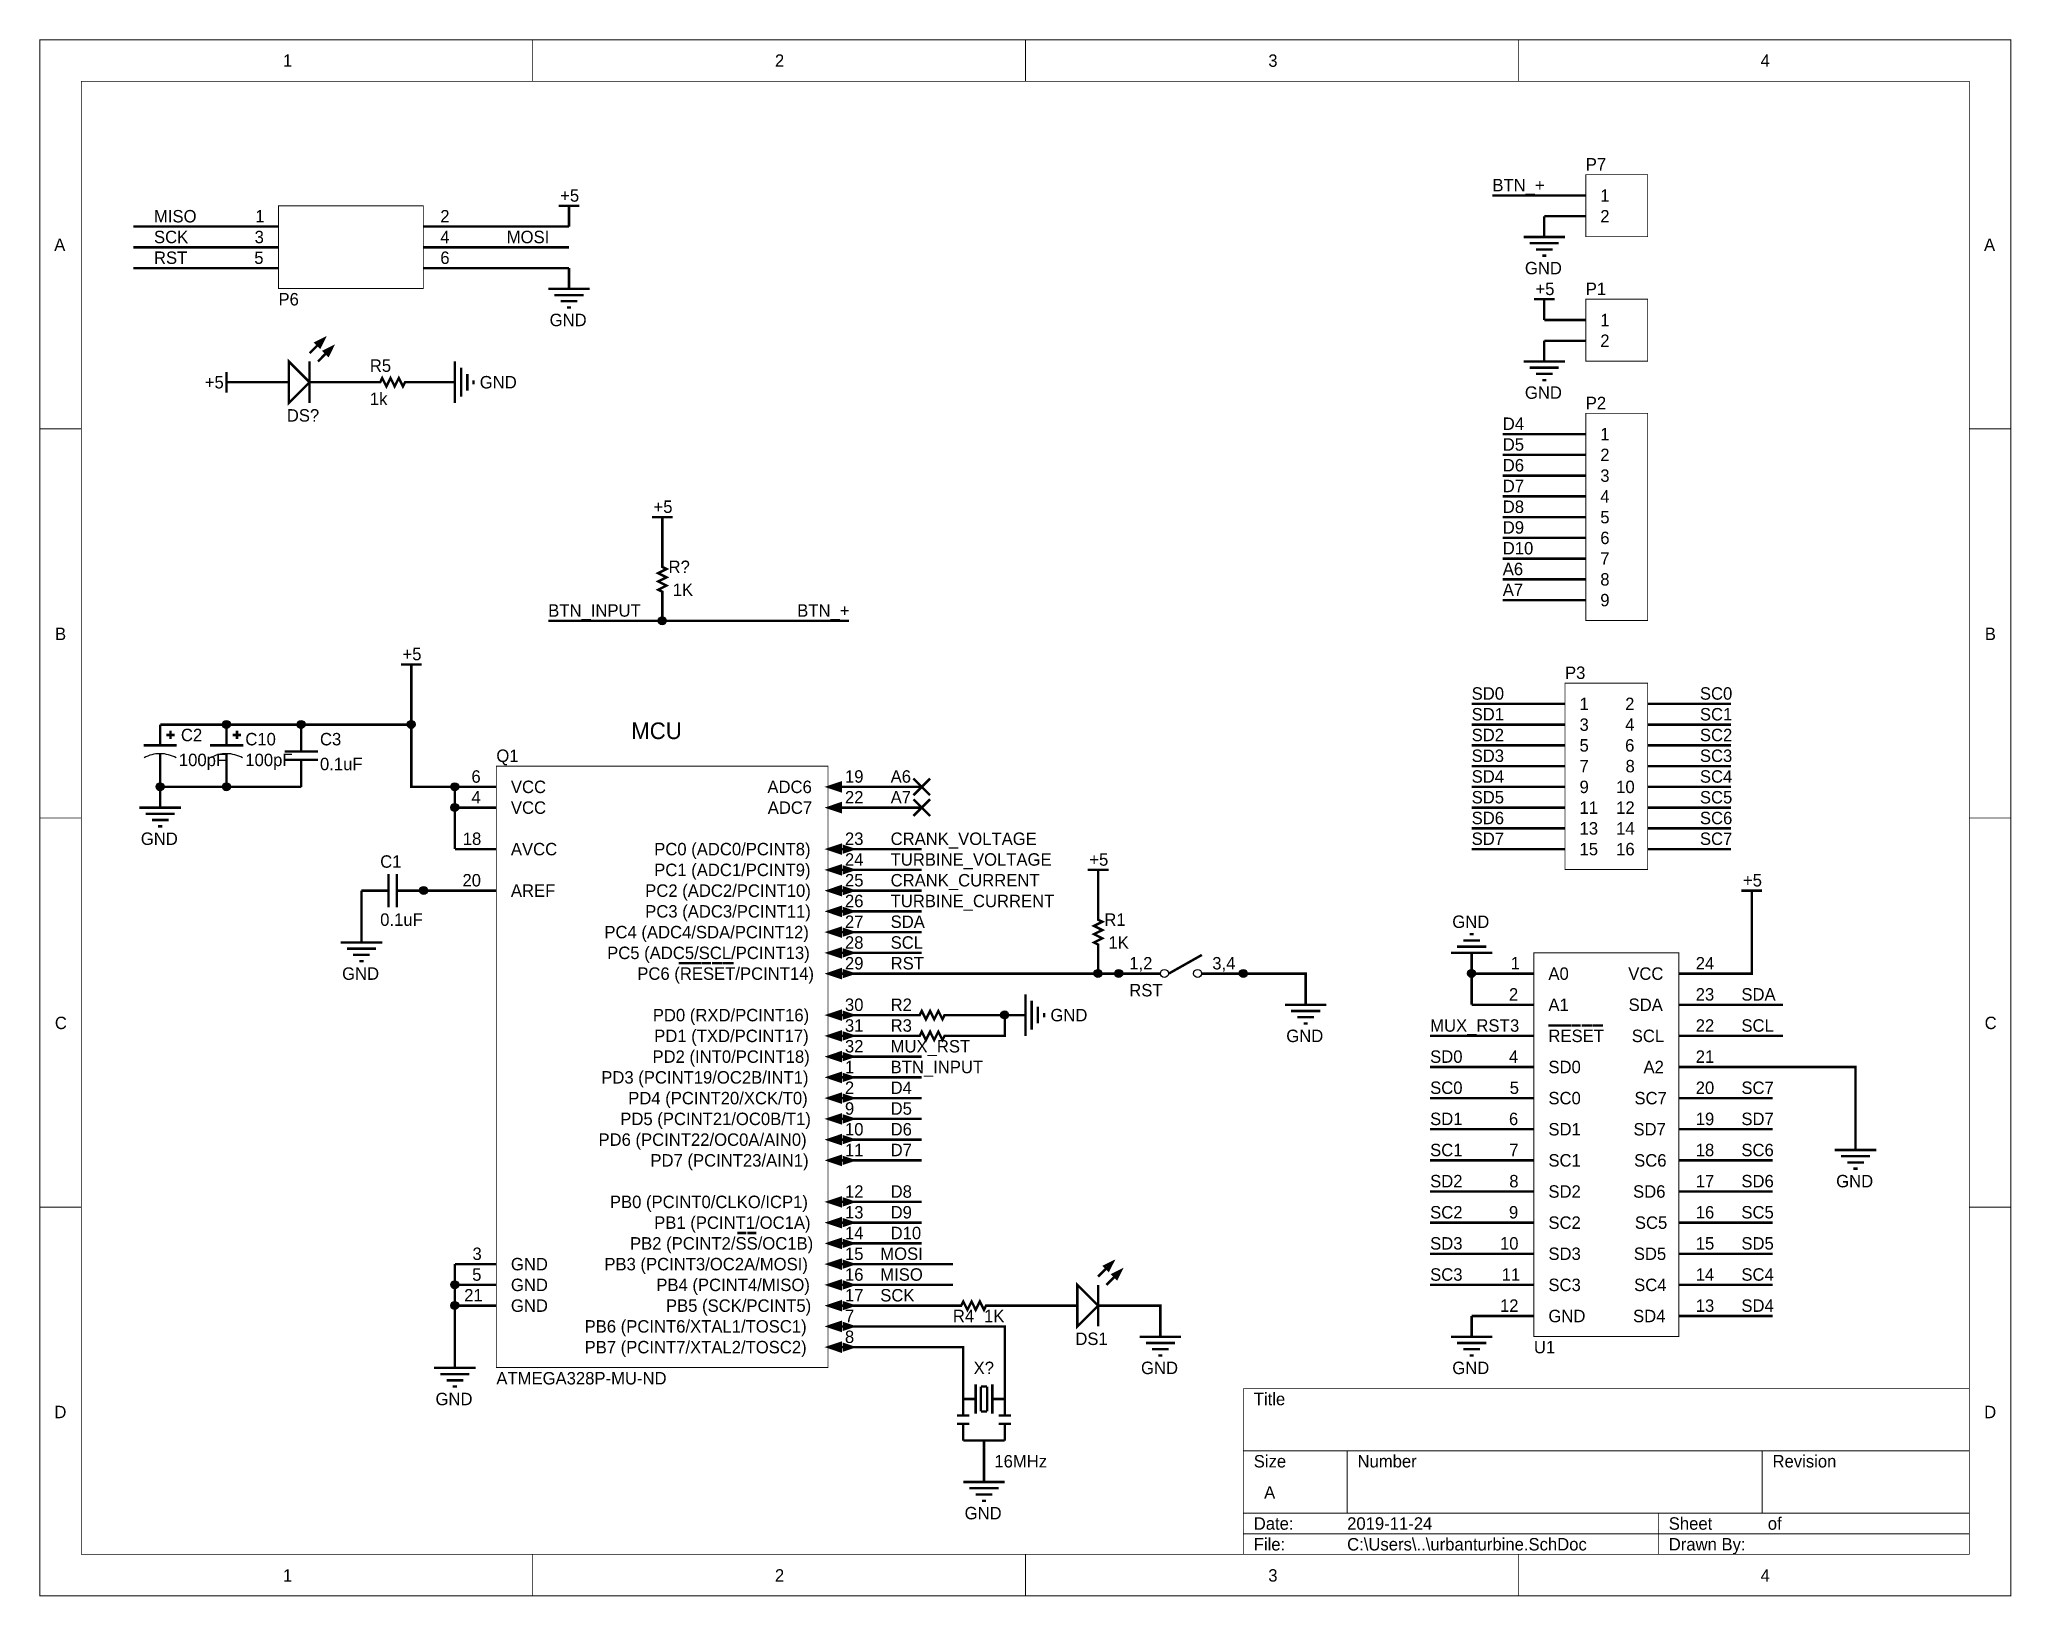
# Model space of a CAD drawing. Header units: millimetres. Extents: x 0 to 241, y 0 to 191.
import ezdxf

# ---------------------------------------------------------------- set-up
doc = ezdxf.new("R2010")
doc.units = ezdxf.units.MM
doc.layers.add('Sheet', color=255, linetype='Continuous')

msp = doc.modelspace()

# ---------------------------------------------------------------- texts
at = {"layer": 'Sheet'}
for s, height, p in [('1', 1.52, (29.76, 187.2)), ('2', 1.52, (89.98, 187.2)), ('3', 1.52, (150.37, 187.2)), ('4', 1.52, (210.63, 187.2)), ('P7', 1.524, (189.23, 174.5)), ('+5', 1.524, (63.69, 170.69)), ('BTN_+', 1.524, (177.8, 171.96)), ('1', 1.52, (191.01, 170.69)), ('MISO', 1.524, (13.97, 168.15)), ('1', 1.52, (26.37, 168.15)), ('2', 1.52, (49.02, 168.15)), ('2', 1.52, (191.01, 168.15)), ('SCK', 1.524, (13.97, 165.61)), ('3', 1.52, (26.29, 165.61)), ('4', 1.52, (49.02, 165.61)), ('MOSI', 1.524, (57.15, 165.61)), ('A', 1.52, (1.76, 164.66)), ('RST', 1.524, (13.97, 163.07)), ('5', 1.52, (26.25, 163.07)), ('6', 1.52, (49.02, 163.07)), ('A', 1.52, (237.98, 164.66)), ('GND', 1.524, (181.78, 161.8)), ('P6', 1.524, (29.21, 157.99)), ('+5', 1.524, (183.07, 159.26)), ('P1', 1.524, (189.23, 159.26)), ('GND', 1.524, (62.4, 155.45)), ('1', 1.52, (191.01, 155.45)), ('2', 1.52, (191.01, 152.91)), ('R5', 1.524, (40.39, 149.86)), ('+5', 1.524, (20.19, 147.83)), ('1k', 1.524, (40.39, 145.8)), ('GND', 1.524, (53.85, 147.83)), ('GND', 1.524, (181.78, 146.56)), ('DS?', 1.524, (30.23, 143.77)), ('P2', 1.524, (189.23, 145.29)), ('D4', 1.524, (179.07, 142.75)), ('1', 1.52, (191.01, 141.48)), ('D5', 1.524, (179.07, 140.21)), ('2', 1.52, (191.01, 138.94)), ('D6', 1.524, (179.07, 137.67)), ('3', 1.52, (191.01, 136.4)), ('D7', 1.524, (179.07, 135.13)), ('4', 1.52, (191.01, 133.86)), ('+5', 1.524, (75.12, 132.59)), ('D8', 1.524, (179.07, 132.59)), ('5', 1.52, (191.01, 131.32)), ('D9', 1.524, (179.07, 130.05)), ('D10', 1.524, (179.07, 127.51)), ('6', 1.52, (191.01, 128.78)), ('R?', 1.524, (76.96, 125.23)), ('A6', 1.524, (179.07, 124.97)), ('7', 1.52, (191.01, 126.24)), ('1K', 1.524, (77.47, 122.43)), ('A7', 1.524, (179.07, 122.43)), ('8', 1.52, (191.01, 123.7)), ('BTN_INPUT', 1.524, (62.23, 119.89)), ('BTN_+', 1.524, (92.71, 119.89)), ('9', 1.52, (191.01, 121.16)), ('B', 1.52, (1.86, 117.03)), ('B', 1.52, (238.08, 117.03)), ('+5', 1.524, (44.39, 114.56)), ('P3', 1.524, (186.69, 112.27)), ('SD0', 1.524, (175.26, 109.73)), ('SC0', 1.524, (203.2, 109.73)), ('SD1', 1.524, (175.26, 107.19)), ('1', 1.52, (188.47, 108.46)), ('2', 1.52, (194.05, 108.46)), ('SC1', 1.524, (203.2, 107.19)), ('MCU', 2.032, (72.39, 104.91)), ('3', 1.52, (188.47, 105.92)), ('4', 1.52, (194.05, 105.92)), ('C2', 1.524, (17.27, 104.65)), ('C10', 1.524, (25.15, 104.14)), ('C3', 1.524, (34.29, 104.14)), ('SD2', 1.524, (175.26, 104.65)), ('5', 1.52, (188.47, 103.38)), ('6', 1.52, (194.05, 103.38)), ('SC2', 1.524, (203.2, 104.65)), ('100pF', 1.524, (17.02, 101.6)), ('100pF', 1.524, (25.15, 101.6)), ('0.1uF', 1.524, (34.29, 101.1)), ('Q1', 1.524, (55.88, 102.11)), ('SD3', 1.524, (175.26, 102.11)), ('7', 1.52, (188.47, 100.84)), ('8', 1.52, (194.1, 100.84)), ('SC3', 1.524, (203.2, 102.11)), ('6', 1.52, (52.83, 99.57)), ('VCC', 1.524, (57.66, 98.3)), ('ADC6', 1.524, (89.06, 98.3)), ('19', 1.524, (98.55, 99.57)), ('A6', 1.524, (104.14, 99.57)), ('SD4', 1.524, (175.26, 99.57)), ('9', 1.52, (188.47, 98.3)), ('10', 1.524, (192.95, 98.3)), ('SC4', 1.524, (203.2, 99.57)), ('4', 1.52, (52.83, 97.03)), ('VCC', 1.524, (57.66, 95.76)), ('ADC7', 1.524, (89.1, 95.76)), ('22', 1.524, (98.55, 97.03)), ('A7', 1.524, (104.14, 97.03)), ('SD5', 1.524, (175.26, 97.03)), ('11', 1.524, (188.47, 95.76)), ('12', 1.524, (192.95, 95.76)), ('SC5', 1.524, (203.2, 97.03)), ('SD6', 1.524, (175.26, 94.49)), ('13', 1.524, (188.47, 93.22)), ('14', 1.524, (192.95, 93.22)), ('SC6', 1.524, (203.2, 94.49)), ('GND', 1.524, (12.36, 91.95)), ('18', 1.524, (51.77, 91.95)), ('AVCC', 1.524, (57.66, 90.68)), ('PC0 (ADC0/PCINT8)', 1.524, (75.2, 90.68)), ('23', 1.524, (98.55, 91.95)), ('CRANK_VOLTAGE', 1.524, (104.14, 91.95)), ('SD7', 1.524, (175.26, 91.95)), ('15', 1.524, (188.47, 90.68)), ('16', 1.524, (192.95, 90.68)), ('SC7', 1.524, (203.2, 91.95)), ('C1', 1.524, (41.66, 89.16)), ('PC1 (ADC1/PCINT9)', 1.524, (75.2, 88.14)), ('24', 1.524, (98.55, 89.41)), ('TURBINE_VOLTAGE', 1.524, (104.14, 89.41)), ('+5', 1.524, (128.46, 89.41)), ('20', 1.524, (51.73, 86.87)), ('AREF', 1.524, (57.66, 85.6)), ('PC2 (ADC2/PCINT10)', 1.524, (74.1, 85.6)), ('25', 1.524, (98.55, 86.87)), ('CRANK_CURRENT', 1.524, (104.14, 86.87)), ('+5', 1.524, (208.47, 86.87)), ('PC3 (ADC3/PCINT11)', 1.524, (74.1, 83.06)), ('26', 1.524, (98.55, 84.33)), ('TURBINE_CURRENT', 1.524, (104.14, 84.33)), ('0.1uF', 1.524, (41.66, 82.05)), ('PC4 (ADC4/SDA/PCINT12)', 1.524, (69.1, 80.52)), ('27', 1.524, (98.55, 81.79)), ('SDA', 1.524, (104.14, 81.79)), ('R1', 1.524, (130.3, 82.05)), ('GND', 1.524, (172.89, 81.79)), ('28', 1.524, (98.55, 79.25)), ('SCL', 1.524, (104.14, 79.25)), ('1K', 1.524, (130.81, 79.25)), ('PC5 (ADC5/SCL/PCINT13)', 1.524, (69.44, 77.98)), ('29', 1.524, (98.55, 76.71)), ('RST', 1.524, (104.14, 76.71)), ('1,2', 1.524, (133.35, 76.71)), ('3,4', 1.524, (143.51, 76.71)), ('1', 1.52, (180.04, 76.71)), ('24', 1.524, (202.69, 76.71)), ('GND', 1.524, (37, 75.44)), ('PC6 (RESET/PCINT14)', 1.524, (73.13, 75.44)), ('RST', 1.524, (133.35, 73.41)), ('A0', 1.524, (184.66, 75.44)), ('VCC', 1.524, (194.43, 75.44)), ('30', 1.524, (98.55, 71.63)), ('R2', 1.524, (104.14, 71.63)), ('2', 1.52, (179.83, 72.9)), ('A1', 1.524, (184.66, 71.63)), ('SDA', 1.524, (194.47, 71.63)), ('23', 1.524, (202.69, 72.9)), ('SDA', 1.524, (208.28, 72.9)), ('C', 1.52, (1.84, 69.41)), ('PD0 (RXD/PCINT16)', 1.524, (75.03, 70.36)), ('31', 1.524, (98.55, 69.09)), ('R3', 1.524, (104.14, 69.09)), ('GND', 1.524, (123.7, 70.36)), ('MUX_RST', 1.524, (170.18, 69.09)), ('3', 1.52, (179.96, 69.09)), ('22', 1.524, (202.69, 69.09)), ('SCL', 1.524, (208.28, 69.09)), ('C', 1.52, (238.06, 69.41)), ('PD1 (TXD/PCINT17)', 1.524, (75.2, 67.82)), ('32', 1.524, (98.55, 66.55)), ('MUX_RST', 1.524, (104.14, 66.55)), ('GND', 1.524, (152.57, 67.82)), ('RESET', 1.524, (184.66, 67.82)), ('SCL', 1.524, (194.86, 67.82)), ('PD2 (INT0/PCINT18)', 1.524, (74.99, 65.28)), ('1', 1.52, (98.55, 64.01)), ('BTN_INPUT', 1.524, (104.14, 64.01)), ('SD0', 1.524, (170.18, 65.28)), ('4', 1.52, (179.83, 65.28)), ('SD0', 1.524, (184.66, 64.01)), ('A2', 1.524, (196.3, 64.01)), ('21', 1.524, (202.69, 65.28)), ('PD3 (PCINT19/OC2B/INT1)', 1.524, (68.72, 62.74)), ('2', 1.52, (98.55, 61.47)), ('D4', 1.524, (104.14, 61.47)), ('SC0', 1.524, (170.18, 61.47)), ('5', 1.52, (179.92, 61.47)), ('20', 1.524, (202.69, 61.47)), ('SC7', 1.524, (208.28, 61.47)), ('PD4 (PCINT20/XCK/T0)', 1.524, (72.02, 60.2)), ('9', 1.52, (98.55, 58.93)), ('D5', 1.524, (104.14, 58.93)), ('SC0', 1.524, (184.66, 60.2)), ('SC7', 1.524, (195.19, 60.2)), ('PD5 (PCINT21/OC0B/T1)', 1.524, (71.05, 57.66)), ('10', 1.524, (98.55, 56.39)), ('D6', 1.524, (104.14, 56.39)), ('SD1', 1.524, (170.18, 57.66)), ('6', 1.52, (179.83, 57.66)), ('SD1', 1.524, (184.66, 56.39)), ('SD7', 1.524, (195.07, 56.39)), ('19', 1.524, (202.69, 57.66)), ('SD7', 1.524, (208.28, 57.66)), ('PD6 (PCINT22/OC0A/AIN0)', 1.524, (68.38, 55.12)), ('PD7 (PCINT23/AIN1)', 1.524, (74.74, 52.58)), ('11', 1.524, (98.55, 53.85)), ('D7', 1.524, (104.14, 53.85)), ('SC1', 1.524, (170.18, 53.85)), ('7', 1.52, (179.87, 53.85)), ('SC1', 1.524, (184.66, 52.58)), ('SC6', 1.524, (195.15, 52.58)), ('18', 1.524, (202.69, 53.85)), ('SC6', 1.524, (208.28, 53.85)), ('SD2', 1.524, (170.18, 50.04)), ('8', 1.52, (179.87, 50.04)), ('17', 1.524, (202.69, 50.04)), ('SD6', 1.524, (208.28, 50.04)), ('GND', 1.524, (219.88, 50.04)), ('PB0 (PCINT0/CLKO/ICP1)', 1.524, (69.78, 47.5)), ('12', 1.524, (98.55, 48.77)), ('D8', 1.524, (104.14, 48.77)), ('SD2', 1.524, (184.66, 48.77)), ('SD6', 1.524, (195.02, 48.77)), ('PB1 (PCINT1/OC1A)', 1.524, (75.2, 44.96)), ('13', 1.524, (98.55, 46.23)), ('D9', 1.524, (104.14, 46.23)), ('SC2', 1.524, (170.18, 46.23)), ('9', 1.52, (179.83, 46.23)), ('SC2', 1.524, (184.66, 44.96)), ('SC5', 1.524, (195.24, 44.96)), ('16', 1.524, (202.69, 46.23)), ('SC5', 1.524, (208.28, 46.23)), ('PB2 (PCINT2/SS/OC1B)', 1.524, (72.24, 42.42)), ('14', 1.524, (98.55, 43.69)), ('D10', 1.524, (104.14, 43.69)), ('SD3', 1.524, (170.18, 42.42)), ('10', 1.524, (178.73, 42.42)), ('15', 1.524, (202.69, 42.42)), ('SD5', 1.524, (208.28, 42.42)), ('3', 1.52, (52.96, 41.15)), ('GND', 1.524, (57.66, 39.88)), ('PB3 (PCINT3/OC2A/MOSI)', 1.524, (69.1, 39.88)), ('15', 1.524, (98.55, 41.15)), ('MOSI', 1.524, (102.87, 41.15)), ('SD3', 1.524, (184.66, 41.15)), ('SD5', 1.524, (195.11, 41.15)), ('5', 1.52, (52.92, 38.61)), ('GND', 1.524, (57.66, 37.34)), ('PB4 (PCINT4/MISO)', 1.524, (75.46, 37.34)), ('16', 1.524, (98.55, 38.61)), ('MISO', 1.524, (102.87, 38.61)), ('SC3', 1.524, (170.18, 38.61)), ('11', 1.524, (178.94, 38.61)), ('SC3', 1.524, (184.66, 37.34)), ('SC4', 1.524, (195.15, 37.34)), ('14', 1.524, (202.69, 38.61)), ('SC4', 1.524, (208.28, 38.61)), ('21', 1.524, (51.94, 36.07)), ('GND', 1.524, (57.66, 34.8)), ('PB5 (SCK/PCINT5)', 1.524, (76.64, 34.8)), ('17', 1.524, (98.55, 36.07)), ('SCK', 1.524, (102.87, 36.07)), ('12', 1.524, (178.73, 34.8)), ('13', 1.524, (202.69, 34.8)), ('SD4', 1.524, (208.28, 34.8)), ('PB6 (PCINT6/XTAL1/TOSC1)', 1.524, (66.68, 32.26)), ('7', 1.52, (98.55, 33.53)), ('R4', 1.524, (111.76, 33.53)), ('1K', 1.524, (115.57, 33.53)), ('GND', 1.524, (184.66, 33.53)), ('SD4', 1.524, (195.02, 33.53)), ('8', 1.52, (98.55, 30.99)), ('DS1', 1.524, (126.75, 30.74)), ('PB7 (PCINT7/XTAL2/TOSC2)', 1.524, (66.68, 29.72)), ('U1', 1.524, (182.88, 29.72)), ('ATMEGA328P-MU-ND', 1.524, (55.88, 25.91)), ('X?', 1.524, (114.3, 27.18)), ('GND', 1.524, (134.79, 27.18)), ('GND', 1.524, (172.89, 27.18)), ('GND', 1.524, (48.43, 23.37)), ('Title', 1.524, (148.59, 23.37)), ('D', 1.52, (1.78, 21.78)), ('D', 1.52, (238, 21.78)), ('16MHz', 1.524, (116.84, 15.75)), ('Size', 1.524, (148.59, 15.75)), ('Number', 1.524, (161.29, 15.75)), ('Revision', 1.524, (212.09, 15.75)), ('A', 1.52, (149.86, 11.94)), ('GND', 1.524, (113.2, 9.4)), ('2019-11-24', 1.524, (160.02, 8.13)), ('Sheet            of', 1.524, (199.39, 8.13)), ('Date:', 1.524, (148.59, 8.13)), ('File:', 1.524, (148.59, 5.59)), ('C:\\Users\\..\\urbanturbine.SchDoc', 1.524, (160.02, 5.59)), ('Drawn By:', 1.524, (199.39, 5.59)), ('1', 1.52, (29.76, 1.78)), ('2', 1.52, (89.98, 1.78)), ('3', 1.52, (150.37, 1.78)), ('4', 1.52, (210.63, 1.78))]:
    msp.add_text(s, height=height, dxfattribs=at).set_placement(p)

# ---------------------------------------------------------------- linework, layer by layer
at = {"layer": 'Sheet'}
for points, const_width in [([(0, 190.5), (241.26, 190.5), (241.26, 0.04), (0, 0.04), (0, 190.5)], 0.0991), ([(60.33, 185.42), (60.33, 190.5)], 0.0991), ([(120.65, 185.42), (120.65, 190.5)], 0.0991), ([(180.97, 185.42), (180.97, 190.5)], 0.0991), ([(5.08, 185.42), (236.18, 185.42), (236.18, 5.12), (5.08, 5.12), (5.08, 185.42)], 0.0991), ([(189.23, 173.99), (196.81, 173.99), (196.81, 166.41), (189.23, 166.41), (189.23, 173.99)], 0.0991), ([(177.8, 171.45), (184.15, 171.45)], 0.3), ([(189.23, 171.45), (184.15, 171.45)], 0.3), ([(29.21, 170.18), (46.95, 170.18), (46.95, 160.06), (29.21, 160.06), (29.21, 170.18)], 0.0991), ([(63.5, 170.18), (66.04, 170.18)], 0.3), ([(64.77, 167.64), (64.77, 170.18)], 0.3), ([(189.23, 168.91), (184.15, 168.91)], 0.3), ([(184.15, 168.91), (184.15, 166.37)], 0.3), ([(11.43, 167.64), (21.59, 167.64)], 0.3), ([(29.21, 167.64), (21.59, 167.64)], 0.3), ([(46.99, 167.64), (54.61, 167.64)], 0.3), ([(64.77, 167.64), (54.61, 167.64)], 0.3), ([(11.43, 165.1), (21.59, 165.1)], 0.3), ([(29.21, 165.1), (21.59, 165.1)], 0.3), ([(46.99, 165.1), (54.61, 165.1)], 0.3), ([(54.61, 165.1), (64.77, 165.1)], 0.3), ([(181.61, 166.37), (186.69, 166.37)], 0.3), ([(182.37, 165.61), (185.93, 165.61)], 0.3), ([(183.13, 164.85), (185.17, 164.85)], 0.3), ([(183.9, 164.08), (184.4, 164.08)], 0.3), ([(11.43, 162.56), (21.59, 162.56)], 0.3), ([(29.21, 162.56), (21.59, 162.56)], 0.3), ([(46.99, 162.56), (54.61, 162.56)], 0.3), ([(64.77, 162.56), (54.61, 162.56)], 0.3), ([(64.77, 162.56), (64.77, 160.02)], 0.3), ([(62.23, 160.02), (67.31, 160.02)], 0.3), ([(62.99, 159.26), (66.55, 159.26)], 0.3), ([(63.75, 158.5), (65.79, 158.5)], 0.3), ([(64.52, 157.73), (65.02, 157.73)], 0.3), ([(182.88, 158.75), (185.42, 158.75)], 0.3), ([(184.15, 156.21), (184.15, 158.75)], 0.3), ([(189.23, 158.75), (196.81, 158.75), (196.81, 151.17), (189.23, 151.17), (189.23, 158.75)], 0.0991), ([(189.23, 156.21), (184.15, 156.21)], 0.3), ([(33.02, 152.15), (34.8, 153.92)], 0.3), ([(34.04, 151.13), (35.81, 152.91)], 0.3), ([(189.23, 153.67), (184.15, 153.67)], 0.3), ([(184.15, 153.67), (184.15, 151.13)], 0.3), ([(22.86, 149.86), (22.86, 147.32)], 0.3), ([(33.02, 151.13), (33.02, 146.05)], 0.3), ([(50.8, 151.13), (50.8, 146.05)], 0.3), ([(51.56, 150.37), (51.56, 146.81)], 0.3), ([(52.32, 149.61), (52.32, 147.57)], 0.3), ([(181.61, 151.13), (186.69, 151.13)], 0.3), ([(182.37, 150.37), (185.93, 150.37)], 0.3), ([(183.13, 149.61), (185.17, 149.61)], 0.3), ([(25.4, 148.59), (22.86, 148.59)], 0.3), ([(30.48, 148.59), (25.4, 148.59)], 0.3), ([(33.02, 148.59), (38.1, 148.59)], 0.3), ([(40.64, 148.59), (38.1, 148.59)], 0.3), ([(45.72, 148.59), (44.7, 148.59), (44.45, 148.08), (43.94, 149.1), (43.43, 148.08), (42.93, 149.1), (42.42, 148.08), (41.91, 149.1), (41.66, 148.59), (40.64, 148.59)], 0.3), ([(45.72, 148.59), (48.26, 148.59)], 0.3), ([(48.26, 148.59), (50.8, 148.59)], 0.3), ([(53.09, 148.84), (53.09, 148.34)], 0.3), ([(183.9, 148.84), (184.4, 148.84)], 0.3), ([(5.08, 142.88), (0, 142.88)], 0.0991), ([(189.23, 144.78), (196.81, 144.78), (196.81, 119.42), (189.23, 119.42), (189.23, 144.78)], 0.0991), ([(236.22, 142.88), (241.3, 142.88)], 0.0991), ([(184.15, 142.24), (179.07, 142.24)], 0.3), ([(189.23, 142.24), (184.15, 142.24)], 0.3), ([(184.15, 139.7), (179.07, 139.7)], 0.3), ([(189.23, 139.7), (184.15, 139.7)], 0.3), ([(184.15, 137.16), (179.07, 137.16)], 0.3), ([(189.23, 137.16), (184.15, 137.16)], 0.3), ([(184.15, 134.62), (179.07, 134.62)], 0.3), ([(189.23, 134.62), (184.15, 134.62)], 0.3), ([(74.93, 132.08), (77.47, 132.08)], 0.3), ([(76.2, 129.54), (76.2, 132.08)], 0.3), ([(184.15, 132.08), (179.07, 132.08)], 0.3), ([(189.23, 132.08), (184.15, 132.08)], 0.3), ([(76.2, 127), (76.2, 129.54)], 0.3), ([(184.15, 129.54), (179.07, 129.54)], 0.3), ([(189.23, 129.54), (184.15, 129.54)], 0.3), ([(76.2, 121.92), (76.2, 122.94), (75.69, 123.19), (76.71, 123.7), (75.69, 124.21), (76.71, 124.71), (75.69, 125.22), (76.71, 125.73), (76.2, 125.98), (76.2, 127)], 0.3), ([(184.15, 127), (179.07, 127)], 0.3), ([(189.23, 127), (184.15, 127)], 0.3), ([(184.15, 124.46), (179.07, 124.46)], 0.3), ([(189.23, 124.46), (184.15, 124.46)], 0.3), ([(76.2, 121.92), (76.2, 119.38)], 0.3), ([(184.15, 121.92), (179.07, 121.92)], 0.3), ([(189.23, 121.92), (184.15, 121.92)], 0.3), ([(62.23, 119.38), (76.2, 119.38), (99.06, 119.38)], 0.3), ([(44.2, 114.05), (46.74, 114.05)], 0.3), ([(45.47, 111.51), (45.47, 114.05)], 0.3), ([(45.47, 111.51), (45.47, 106.68), (45.47, 99.06), (50.8, 99.06)], 0.3), ([(186.69, 111.76), (196.81, 111.76), (196.81, 88.94), (186.69, 88.94), (186.69, 111.76)], 0.0991), ([(181.61, 109.22), (175.26, 109.22)], 0.3), ([(186.69, 109.22), (181.61, 109.22)], 0.3), ([(196.85, 109.22), (201.93, 109.22)], 0.3), ([(201.93, 109.22), (207.01, 109.22)], 0.3), ([(14.73, 104.14), (14.73, 106.68)], 0.3), ([(45.47, 106.68), (32, 106.68), (22.86, 106.68), (14.73, 106.68)], 0.3), ([(22.86, 104.14), (22.86, 106.68)], 0.3), ([(32, 104.14), (32, 106.68)], 0.3), ([(181.61, 106.68), (175.26, 106.68)], 0.3), ([(186.69, 106.68), (181.61, 106.68)], 0.3), ([(196.85, 106.68), (201.93, 106.68)], 0.3), ([(201.93, 106.68), (207.01, 106.68)], 0.3), ([(12.7, 104.14), (16.76, 104.14)], 0.3), ([(15.49, 105.41), (16.51, 105.41)], 0.3), ([(16, 104.9), (16, 105.92)], 0.3), ([(20.83, 104.14), (24.89, 104.14)], 0.3), ([(23.62, 105.41), (24.64, 105.41)], 0.3), ([(24.13, 104.9), (24.13, 105.92)], 0.3), ([(32, 104.14), (32, 103.38)], 0.3), ([(181.61, 104.14), (175.26, 104.14)], 0.3), ([(186.69, 104.14), (181.61, 104.14)], 0.3), ([(196.85, 104.14), (201.93, 104.14)], 0.3), ([(201.93, 104.14), (207.01, 104.14)], 0.3), ([(14.73, 103.12), (14.73, 101.6)], 0.3), ([(14.73, 101.6), (14.73, 99.06)], 0.3), ([(22.86, 103.12), (22.86, 101.6)], 0.3), ([(22.86, 101.6), (22.86, 99.06)], 0.3), ([(29.97, 103.38), (34.04, 103.38)], 0.3), ([(34.04, 102.36), (29.97, 102.36)], 0.3), ([(32, 101.6), (32, 102.36)], 0.3), ([(32, 101.6), (32, 99.06)], 0.3), ([(55.88, 101.6), (96.48, 101.6), (96.48, 27.98), (55.88, 27.98), (55.88, 101.6)], 0.0991), ([(181.61, 101.6), (175.26, 101.6)], 0.3), ([(186.69, 101.6), (181.61, 101.6)], 0.3), ([(196.85, 101.6), (201.93, 101.6)], 0.3), ([(201.93, 101.6), (207.01, 101.6)], 0.3), ([(14.73, 99.06), (14.73, 96.52)], 0.3), ([(14.73, 99.06), (22.86, 99.06), (32, 99.06)], 0.3), ([(55.88, 99.06), (50.8, 99.06)], 0.3), ([(50.8, 91.44), (50.8, 96.52), (50.8, 99.06)], 0.3), ([(96.52, 99.06), (101.6, 99.06)], 0.3), ([(101.6, 99.06), (107.95, 99.06)], 0.3), ([(106.93, 98.04), (108.97, 100.08)], 0.3), ([(106.93, 100.08), (108.97, 98.04)], 0.3), ([(181.61, 99.06), (175.26, 99.06)], 0.3), ([(186.69, 99.06), (181.61, 99.06)], 0.3), ([(196.85, 99.06), (201.93, 99.06)], 0.3), ([(201.93, 99.06), (207.01, 99.06)], 0.3), ([(12.19, 96.52), (17.27, 96.52)], 0.3), ([(55.88, 96.52), (50.8, 96.52)], 0.3), ([(96.52, 96.52), (101.6, 96.52)], 0.3), ([(101.6, 96.52), (107.95, 96.52)], 0.3), ([(106.93, 95.5), (108.97, 97.54)], 0.3), ([(106.93, 97.54), (108.97, 95.5)], 0.3), ([(181.61, 96.52), (175.26, 96.52)], 0.3), ([(186.69, 96.52), (181.61, 96.52)], 0.3), ([(196.85, 96.52), (201.93, 96.52)], 0.3), ([(201.93, 96.52), (207.01, 96.52)], 0.3), ([(5.08, 95.25), (0, 95.25)], 0.0991), ([(12.95, 95.76), (16.51, 95.76)], 0.3), ([(13.72, 95), (15.75, 95)], 0.3), ([(14.48, 94.23), (14.99, 94.23)], 0.3), ([(236.22, 95.25), (241.3, 95.25)], 0.0991), ([(181.61, 93.98), (175.26, 93.98)], 0.3), ([(186.69, 93.98), (181.61, 93.98)], 0.3), ([(196.85, 93.98), (201.93, 93.98)], 0.3), ([(201.93, 93.98), (207.01, 93.98)], 0.3), ([(55.88, 91.44), (50.8, 91.44)], 0.3), ([(96.52, 91.44), (101.6, 91.44)], 0.3), ([(101.6, 91.44), (107.95, 91.44)], 0.3), ([(181.61, 91.44), (175.26, 91.44)], 0.3), ([(186.69, 91.44), (181.61, 91.44)], 0.3), ([(196.85, 91.44), (201.93, 91.44)], 0.3), ([(201.93, 91.44), (207.01, 91.44)], 0.3), ([(42.67, 84.33), (42.67, 88.39)], 0.3), ([(43.69, 88.39), (43.69, 84.33)], 0.3), ([(96.52, 88.9), (101.6, 88.9)], 0.3), ([(101.6, 88.9), (107.95, 88.9)], 0.3), ([(128.27, 88.9), (130.81, 88.9)], 0.3), ([(129.54, 86.36), (129.54, 88.9)], 0.3), ([(41.91, 86.36), (39.37, 86.36)], 0.3), ([(39.37, 86.36), (39.37, 82.55)], 0.3), ([(41.91, 86.36), (42.67, 86.36)], 0.3), ([(44.45, 86.36), (43.69, 86.36)], 0.3), ([(44.45, 86.36), (46.99, 86.36)], 0.3), ([(50.8, 86.36), (46.99, 86.36), (45.72, 86.36)], 0.3), ([(55.88, 86.36), (50.8, 86.36)], 0.3), ([(96.52, 86.36), (101.6, 86.36)], 0.3), ([(101.6, 86.36), (107.95, 86.36)], 0.3), ([(129.54, 83.82), (129.54, 86.36)], 0.3), ([(208.28, 86.36), (210.82, 86.36)], 0.3), ([(209.55, 83.82), (209.55, 86.36)], 0.3), ([(39.37, 82.55), (39.37, 80.01)], 0.3), ([(96.52, 83.82), (101.6, 83.82)], 0.3), ([(101.6, 83.82), (107.95, 83.82)], 0.3), ([(129.54, 78.74), (129.54, 79.76), (129.03, 80.01), (130.05, 80.52), (129.03, 81.03), (130.05, 81.53), (129.03, 82.04), (130.05, 82.55), (129.54, 82.8), (129.54, 83.82)], 0.3), ([(209.55, 83.82), (209.55, 76.2), (208.28, 76.2)], 0.3), ([(36.83, 80.01), (41.91, 80.01)], 0.3), ([(96.52, 81.28), (101.6, 81.28)], 0.3), ([(107.95, 81.28), (101.6, 81.28)], 0.3), ([(174.24, 80.26), (176.28, 80.26)], 0.3), ([(175.01, 81.03), (175.51, 81.03)], 0.3), ([(37.59, 79.25), (41.15, 79.25)], 0.3), ([(38.35, 78.49), (40.39, 78.49)], 0.3), ([(39.12, 77.72), (39.62, 77.72)], 0.3), ([(79.7, 77.47), (78.21, 77.47)], 0.3), ([(81.01, 77.47), (79.7, 77.47)], 0.3), ([(82.15, 77.47), (81.05, 77.47)], 0.3), ([(83.59, 77.47), (82.28, 77.47)], 0.3), ([(84.91, 77.47), (83.64, 77.47)], 0.3), ([(96.52, 78.74), (101.6, 78.74)], 0.3), ([(107.95, 78.74), (101.6, 78.74)], 0.3), ([(129.54, 78.74), (129.54, 76.2)], 0.3), ([(138.18, 76.2), (142.24, 78.49)], 0.3), ([(172.72, 78.74), (177.8, 78.74)], 0.3), ([(173.48, 79.5), (177.04, 79.5)], 0.3), ([(175.26, 76.2), (175.26, 78.74)], 0.3), ([(182.88, 78.74), (200.62, 78.74), (200.62, 31.79), (182.88, 31.79), (182.88, 78.74)], 0.0991), ([(96.52, 76.2), (101.6, 76.2)], 0.3), ([(101.6, 76.2), (129.54, 76.2), (132.08, 76.2)], 0.3), ([(137.16, 76.2), (132.08, 76.2)], 0.3), ([(137.16, 76.2), (132.08, 76.2)], 0.3), ([(142.24, 76.2), (147.32, 76.2)], 0.3), ([(142.24, 76.2), (147.32, 76.2)], 0.3), ([(147.32, 76.2), (154.94, 76.2), (154.94, 74.93)], 0.3), ([(154.94, 74.93), (154.94, 72.39)], 0.3), ([(182.88, 76.2), (175.26, 76.2)], 0.3), ([(175.26, 72.39), (175.26, 76.2)], 0.3), ([(200.66, 76.2), (208.28, 76.2)], 0.3), ([(120.65, 73.66), (120.65, 68.58)], 0.3), ([(121.41, 72.9), (121.41, 69.34)], 0.3), ([(152.4, 72.39), (157.48, 72.39)], 0.3), ([(182.88, 72.39), (175.26, 72.39)], 0.3), ([(200.66, 72.39), (208.28, 72.39)], 0.3), ([(208.28, 72.39), (213.36, 72.39)], 0.3), ([(96.52, 71.12), (101.6, 71.12)], 0.3), ([(104.14, 71.12), (101.6, 71.12)], 0.3), ([(106.68, 71.12), (104.14, 71.12)], 0.3), ([(111.76, 71.12), (110.74, 71.12), (110.49, 70.61), (109.98, 71.63), (109.47, 70.61), (108.97, 71.63), (108.46, 70.61), (107.95, 71.63), (107.7, 71.12), (106.68, 71.12)], 0.3), ([(111.76, 71.12), (114.3, 71.12)], 0.3), ([(114.3, 68.58), (118.11, 68.58), (118.11, 71.12), (114.3, 71.12)], 0.3), ([(118.11, 71.12), (120.65, 71.12)], 0.3), ([(122.17, 72.14), (122.17, 70.1)], 0.3), ([(122.94, 71.37), (122.94, 70.87)], 0.3), ([(153.16, 71.63), (156.72, 71.63)], 0.3), ([(153.92, 70.87), (155.96, 70.87)], 0.3), ([(154.69, 70.1), (155.19, 70.1)], 0.3), ([(96.52, 68.58), (101.6, 68.58)], 0.3), ([(104.14, 68.58), (101.6, 68.58)], 0.3), ([(106.68, 68.58), (104.14, 68.58)], 0.3), ([(111.76, 68.58), (110.74, 68.58), (110.49, 68.07), (109.98, 69.09), (109.47, 68.07), (108.97, 69.09), (108.46, 68.07), (107.95, 69.09), (107.7, 68.58), (106.68, 68.58)], 0.3), ([(111.76, 68.58), (114.3, 68.58)], 0.3), ([(175.26, 68.58), (170.18, 68.58)], 0.3), ([(182.88, 68.58), (175.26, 68.58)], 0.3), ([(186.14, 69.85), (184.66, 69.85)], 0.3), ([(187.46, 69.85), (186.14, 69.85)], 0.3), ([(188.6, 69.85), (187.5, 69.85)], 0.3), ([(190.04, 69.85), (188.73, 69.85)], 0.3), ([(191.35, 69.85), (190.08, 69.85)], 0.3), ([(200.66, 68.58), (208.28, 68.58)], 0.3), ([(208.28, 68.58), (213.36, 68.58)], 0.3), ([(96.52, 66.04), (101.6, 66.04)], 0.3), ([(101.6, 66.04), (107.95, 66.04)], 0.3), ([(96.52, 63.5), (101.6, 63.5)], 0.3), ([(101.6, 63.5), (107.95, 63.5)], 0.3), ([(175.26, 64.77), (170.18, 64.77)], 0.3), ([(182.88, 64.77), (175.26, 64.77)], 0.3), ([(200.66, 64.77), (208.28, 64.77)], 0.3), ([(222.25, 57.15), (222.25, 64.77), (208.28, 64.77)], 0.3), ([(96.52, 60.96), (101.6, 60.96)], 0.3), ([(101.6, 60.96), (107.95, 60.96)], 0.3), ([(175.26, 60.96), (170.18, 60.96)], 0.3), ([(182.88, 60.96), (175.26, 60.96)], 0.3), ([(200.66, 60.96), (208.28, 60.96)], 0.3), ([(208.28, 60.96), (212.09, 60.96)], 0.3), ([(96.52, 58.42), (101.6, 58.42)], 0.3), ([(101.6, 58.42), (107.95, 58.42)], 0.3), ([(96.52, 55.88), (101.6, 55.88)], 0.3), ([(101.6, 55.88), (107.95, 55.88)], 0.3), ([(175.26, 57.15), (170.18, 57.15)], 0.3), ([(182.88, 57.15), (175.26, 57.15)], 0.3), ([(200.66, 57.15), (208.28, 57.15)], 0.3), ([(208.28, 57.15), (212.09, 57.15)], 0.3), ([(222.25, 57.15), (222.25, 54.61)], 0.3), ([(96.52, 53.34), (101.6, 53.34)], 0.3), ([(101.6, 53.34), (107.95, 53.34)], 0.3), ([(175.26, 53.34), (170.18, 53.34)], 0.3), ([(182.88, 53.34), (175.26, 53.34)], 0.3), ([(200.66, 53.34), (208.28, 53.34)], 0.3), ([(208.28, 53.34), (212.09, 53.34)], 0.3), ([(219.71, 54.61), (224.79, 54.61)], 0.3), ([(220.47, 53.85), (224.03, 53.85)], 0.3), ([(221.23, 53.09), (223.27, 53.09)], 0.3), ([(222, 52.32), (222.5, 52.32)], 0.3), ([(96.52, 48.26), (101.6, 48.26)], 0.3), ([(101.6, 48.26), (107.95, 48.26)], 0.3), ([(175.26, 49.53), (170.18, 49.53)], 0.3), ([(182.88, 49.53), (175.26, 49.53)], 0.3), ([(200.66, 49.53), (208.28, 49.53)], 0.3), ([(208.28, 49.53), (212.09, 49.53)], 0.3), ([(5.08, 47.62), (0, 47.62)], 0.0991), ([(96.52, 45.72), (101.6, 45.72)], 0.3), ([(101.6, 45.72), (107.95, 45.72)], 0.3), ([(175.26, 45.72), (170.18, 45.72)], 0.3), ([(182.88, 45.72), (175.26, 45.72)], 0.3), ([(200.66, 45.72), (208.28, 45.72)], 0.3), ([(208.28, 45.72), (212.09, 45.72)], 0.3), ([(236.22, 47.62), (241.3, 47.62)], 0.0991), ([(86.48, 44.45), (85.37, 44.45)], 0.3), ([(87.71, 44.45), (86.6, 44.45)], 0.3), ([(96.52, 43.18), (101.6, 43.18)], 0.3), ([(101.6, 43.18), (107.95, 43.18)], 0.3), ([(129.54, 39.12), (131.32, 40.89)], 0.3), ([(175.26, 41.91), (170.18, 41.91)], 0.3), ([(182.88, 41.91), (175.26, 41.91)], 0.3), ([(200.66, 41.91), (208.28, 41.91)], 0.3), ([(208.28, 41.91), (212.09, 41.91)], 0.3), ([(55.88, 40.64), (50.8, 40.64)], 0.3), ([(50.8, 40.64), (50.8, 38.1), (50.8, 35.56), (50.8, 30.48)], 0.3), ([(96.52, 40.64), (101.6, 40.64)], 0.3), ([(101.6, 40.64), (111.76, 40.64)], 0.3), ([(130.56, 38.1), (132.33, 39.88)], 0.3), ([(55.88, 38.1), (50.8, 38.1)], 0.3), ([(96.52, 38.1), (101.6, 38.1)], 0.3), ([(101.6, 38.1), (111.76, 38.1)], 0.3), ([(116.84, 35.56), (115.82, 35.56), (115.57, 35.05), (115.06, 36.07), (114.55, 35.05), (114.05, 36.07), (113.54, 35.05), (113.03, 36.07), (112.78, 35.56), (111.76, 35.56)], 0.3), ([(129.54, 38.1), (129.54, 33.02)], 0.3), ([(175.26, 38.1), (170.18, 38.1)], 0.3), ([(182.88, 38.1), (175.26, 38.1)], 0.3), ([(200.66, 38.1), (208.28, 38.1)], 0.3), ([(208.28, 38.1), (212.09, 38.1)], 0.3), ([(55.88, 35.56), (50.8, 35.56)], 0.3), ([(96.52, 35.56), (101.6, 35.56)], 0.3), ([(109.22, 35.56), (101.6, 35.56)], 0.3), ([(111.76, 35.56), (109.22, 35.56)], 0.3), ([(116.84, 35.56), (119.38, 35.56)], 0.3), ([(119.38, 35.56), (121.92, 35.56)], 0.3), ([(127, 35.56), (121.92, 35.56)], 0.3), ([(129.54, 35.56), (134.62, 35.56)], 0.3), ([(134.62, 35.56), (137.16, 35.56), (137.16, 34.29)], 0.3), ([(137.16, 34.29), (137.16, 31.75)], 0.3), ([(182.88, 34.29), (175.26, 34.29)], 0.3), ([(175.26, 34.29), (175.26, 31.75)], 0.3), ([(200.66, 34.29), (208.28, 34.29)], 0.3), ([(208.28, 34.29), (212.09, 34.29)], 0.3), ([(96.52, 33.02), (101.6, 33.02)], 0.3), ([(101.6, 33.02), (118.11, 33.02), (118.11, 24.13)], 0.3), ([(134.62, 31.75), (139.7, 31.75)], 0.3), ([(172.72, 31.75), (177.8, 31.75)], 0.3), ([(50.8, 30.48), (50.8, 27.94)], 0.3), ([(96.52, 30.48), (101.6, 30.48)], 0.3), ([(101.6, 30.48), (113.03, 30.48), (113.03, 24.13)], 0.3), ([(135.38, 30.99), (138.94, 30.99)], 0.3), ([(136.14, 30.23), (138.18, 30.23)], 0.3), ([(136.91, 29.46), (137.41, 29.46)], 0.3), ([(173.48, 30.99), (177.04, 30.99)], 0.3), ([(174.24, 30.23), (176.28, 30.23)], 0.3), ([(175.01, 29.46), (175.51, 29.46)], 0.3), ([(48.26, 27.94), (53.34, 27.94)], 0.3), ([(49.02, 27.18), (52.58, 27.18)], 0.3), ([(49.78, 26.42), (51.82, 26.42)], 0.3), ([(50.55, 25.65), (51.05, 25.65)], 0.3), ([(113.03, 24.13), (114.55, 24.13)], 0.3), ([(113.03, 22.1), (113.03, 24.13)], 0.3), ([(113.03, 24.13), (113.03, 24.13)], 0.3), ([(114.55, 24.13), (114.55, 25.91)], 0.3), ([(114.55, 22.35), (114.55, 24.13)], 0.3), ([(115.19, 25.65), (115.19, 22.61)], 0.3), ([(115.95, 25.65), (115.19, 25.65)], 0.3), ([(115.95, 22.61), (115.95, 25.65)], 0.3), ([(116.59, 24.13), (116.59, 25.91)], 0.3), ([(116.59, 24.13), (118.11, 24.13)], 0.3), ([(116.59, 22.35), (116.59, 24.13)], 0.3), ([(118.11, 24.13), (118.11, 22.1)], 0.3), ([(118.11, 24.13), (118.11, 24.13)], 0.3), ([(147.32, 25.4), (236.22, 25.4)], 0.0991), ([(147.32, 5.08), (147.32, 25.4)], 0.0991), ([(113.03, 22.1), (112.27, 22.1)], 0.3), ([(113.79, 22.1), (113.03, 22.1)], 0.3), ([(115.19, 22.61), (115.95, 22.61)], 0.3), ([(118.11, 22.1), (117.35, 22.1)], 0.3), ([(118.87, 22.1), (118.11, 22.1)], 0.3), ([(113.03, 21.08), (112.27, 21.08)], 0.3), ([(113.79, 21.08), (113.03, 21.08)], 0.3), ([(113.03, 19.05), (113.03, 21.08)], 0.3), ([(118.11, 21.08), (117.35, 21.08)], 0.3), ([(118.87, 21.08), (118.11, 21.08)], 0.3), ([(118.11, 19.05), (118.11, 21.08)], 0.3), ([(115.57, 19.05), (113.03, 19.05)], 0.3), ([(118.11, 19.05), (115.57, 19.05)], 0.3), ([(115.57, 16.51), (115.57, 19.05)], 0.3), ([(147.32, 17.78), (236.22, 17.78)], 0.0991), ([(160.02, 10.16), (160.02, 17.78)], 0.0991), ([(210.82, 10.16), (210.82, 17.78)], 0.0991), ([(115.57, 16.51), (115.57, 13.97)], 0.3), ([(115.57, 16.51), (115.57, 16.51)], 0.3), ([(113.03, 13.97), (118.11, 13.97)], 0.3), ([(113.79, 13.21), (117.35, 13.21)], 0.3), ([(114.55, 12.45), (116.59, 12.45)], 0.3), ([(115.32, 11.68), (115.82, 11.68)], 0.3), ([(147.32, 10.16), (236.22, 10.16)], 0.0991), ([(198.12, 5.08), (198.12, 10.16)], 0.0991), ([(147.32, 7.62), (236.22, 7.62)], 0.0991), ([(60.33, 5.08), (60.33, 0)], 0.0991), ([(120.65, 5.08), (120.65, 0)], 0.0991), ([(180.97, 5.08), (180.97, 0)], 0.0991)]:
    msp.add_lwpolyline(points, dxfattribs=dict(at, const_width=const_width))
for points, const_width in [([(34.29, 152.91), (33.78, 153.42), (34.8, 153.92), (34.29, 152.91)], 0.3), ([(34.8, 153.92), (33.78, 153.42), (34.29, 152.91), (34.8, 153.92)], 0.3), ([(35.31, 151.89), (34.8, 152.4), (35.81, 152.91), (35.31, 151.89)], 0.3), ([(35.81, 152.91), (34.8, 152.4), (35.31, 151.89), (35.81, 152.91)], 0.3), ([(33.02, 148.59), (30.48, 146.05), (30.48, 151.13), (33.02, 148.59)], 0.3), ([(30.48, 146.05), (33.02, 148.59), (30.48, 151.13), (30.48, 146.05)], 0.3), ([(98.04, 98.55), (96.52, 99.06), (98.04, 99.57), (98.04, 98.55)], 0.3), ([(98.04, 99.57), (96.52, 99.06), (98.04, 98.55), (98.04, 99.57)], 0.0991), ([(98.04, 96.01), (96.52, 96.52), (98.04, 97.03), (98.04, 96.01)], 0.3), ([(98.04, 97.03), (96.52, 96.52), (98.04, 96.01), (98.04, 97.03)], 0.0991), ([(98.04, 90.93), (96.52, 91.44), (98.04, 91.95), (98.04, 90.93)], 0.3), ([(98.04, 91.95), (96.52, 91.44), (98.04, 90.93), (98.04, 91.95)], 0.0991), ([(99.82, 91.44), (98.3, 90.93), (98.3, 91.95), (99.82, 91.44)], 0.0991), ([(98.3, 91.95), (98.3, 90.93), (99.82, 91.44), (98.3, 91.95)], 0.0991), ([(98.04, 88.39), (96.52, 88.9), (98.04, 89.41), (98.04, 88.39)], 0.3), ([(98.04, 89.41), (96.52, 88.9), (98.04, 88.39), (98.04, 89.41)], 0.0991), ([(99.82, 88.9), (98.3, 88.39), (98.3, 89.41), (99.82, 88.9)], 0.0991), ([(98.3, 89.41), (98.3, 88.39), (99.82, 88.9), (98.3, 89.41)], 0.0991), ([(98.04, 85.85), (96.52, 86.36), (98.04, 86.87), (98.04, 85.85)], 0.3), ([(98.04, 86.87), (96.52, 86.36), (98.04, 85.85), (98.04, 86.87)], 0.0991), ([(99.82, 86.36), (98.3, 85.85), (98.3, 86.87), (99.82, 86.36)], 0.0991), ([(98.3, 86.87), (98.3, 85.85), (99.82, 86.36), (98.3, 86.87)], 0.0991), ([(98.04, 83.31), (96.52, 83.82), (98.04, 84.33), (98.04, 83.31)], 0.3), ([(98.04, 84.33), (96.52, 83.82), (98.04, 83.31), (98.04, 84.33)], 0.0991), ([(99.82, 83.82), (98.3, 83.31), (98.3, 84.33), (99.82, 83.82)], 0.0991), ([(98.3, 84.33), (98.3, 83.31), (99.82, 83.82), (98.3, 84.33)], 0.0991), ([(98.04, 80.77), (96.52, 81.28), (98.04, 81.79), (98.04, 80.77)], 0.3), ([(98.04, 81.79), (96.52, 81.28), (98.04, 80.77), (98.04, 81.79)], 0.0991), ([(99.82, 81.28), (98.3, 80.77), (98.3, 81.79), (99.82, 81.28)], 0.0991), ([(98.3, 81.79), (98.3, 80.77), (99.82, 81.28), (98.3, 81.79)], 0.0991), ([(98.04, 78.23), (96.52, 78.74), (98.04, 79.25), (98.04, 78.23)], 0.3), ([(98.04, 79.25), (96.52, 78.74), (98.04, 78.23), (98.04, 79.25)], 0.0991), ([(99.82, 78.74), (98.3, 78.23), (98.3, 79.25), (99.82, 78.74)], 0.0991), ([(98.3, 79.25), (98.3, 78.23), (99.82, 78.74), (98.3, 79.25)], 0.0991), ([(98.04, 75.69), (96.52, 76.2), (98.04, 76.71), (98.04, 75.69)], 0.3), ([(98.04, 76.71), (96.52, 76.2), (98.04, 75.69), (98.04, 76.71)], 0.0991), ([(99.82, 76.2), (98.3, 75.69), (98.3, 76.71), (99.82, 76.2)], 0.0991), ([(98.3, 76.71), (98.3, 75.69), (99.82, 76.2), (98.3, 76.71)], 0.0991), ([(98.04, 70.61), (96.52, 71.12), (98.04, 71.63), (98.04, 70.61)], 0.3), ([(98.04, 71.63), (96.52, 71.12), (98.04, 70.61), (98.04, 71.63)], 0.0991), ([(99.82, 71.12), (98.3, 70.61), (98.3, 71.63), (99.82, 71.12)], 0.0991), ([(98.3, 71.63), (98.3, 70.61), (99.82, 71.12), (98.3, 71.63)], 0.0991), ([(98.04, 68.07), (96.52, 68.58), (98.04, 69.09), (98.04, 68.07)], 0.3), ([(98.04, 69.09), (96.52, 68.58), (98.04, 68.07), (98.04, 69.09)], 0.0991), ([(99.82, 68.58), (98.3, 68.07), (98.3, 69.09), (99.82, 68.58)], 0.0991), ([(98.3, 69.09), (98.3, 68.07), (99.82, 68.58), (98.3, 69.09)], 0.0991), ([(98.04, 65.53), (96.52, 66.04), (98.04, 66.55), (98.04, 65.53)], 0.3), ([(98.04, 66.55), (96.52, 66.04), (98.04, 65.53), (98.04, 66.55)], 0.0991), ([(99.82, 66.04), (98.3, 65.53), (98.3, 66.55), (99.82, 66.04)], 0.0991), ([(98.3, 66.55), (98.3, 65.53), (99.82, 66.04), (98.3, 66.55)], 0.0991), ([(98.04, 62.99), (96.52, 63.5), (98.04, 64.01), (98.04, 62.99)], 0.3), ([(98.04, 64.01), (96.52, 63.5), (98.04, 62.99), (98.04, 64.01)], 0.0991), ([(99.82, 63.5), (98.3, 62.99), (98.3, 64.01), (99.82, 63.5)], 0.0991), ([(98.3, 64.01), (98.3, 62.99), (99.82, 63.5), (98.3, 64.01)], 0.0991), ([(98.04, 60.45), (96.52, 60.96), (98.04, 61.47), (98.04, 60.45)], 0.3), ([(98.04, 61.47), (96.52, 60.96), (98.04, 60.45), (98.04, 61.47)], 0.0991), ([(99.82, 60.96), (98.3, 60.45), (98.3, 61.47), (99.82, 60.96)], 0.0991), ([(98.3, 61.47), (98.3, 60.45), (99.82, 60.96), (98.3, 61.47)], 0.0991), ([(98.04, 57.91), (96.52, 58.42), (98.04, 58.93), (98.04, 57.91)], 0.3), ([(98.04, 58.93), (96.52, 58.42), (98.04, 57.91), (98.04, 58.93)], 0.0991), ([(99.82, 58.42), (98.3, 57.91), (98.3, 58.93), (99.82, 58.42)], 0.0991), ([(98.3, 58.93), (98.3, 57.91), (99.82, 58.42), (98.3, 58.93)], 0.0991), ([(98.04, 55.37), (96.52, 55.88), (98.04, 56.39), (98.04, 55.37)], 0.3), ([(98.04, 56.39), (96.52, 55.88), (98.04, 55.37), (98.04, 56.39)], 0.0991), ([(99.82, 55.88), (98.3, 55.37), (98.3, 56.39), (99.82, 55.88)], 0.0991), ([(98.3, 56.39), (98.3, 55.37), (99.82, 55.88), (98.3, 56.39)], 0.0991), ([(98.04, 52.83), (96.52, 53.34), (98.04, 53.85), (98.04, 52.83)], 0.3), ([(98.04, 53.85), (96.52, 53.34), (98.04, 52.83), (98.04, 53.85)], 0.0991), ([(99.82, 53.34), (98.3, 52.83), (98.3, 53.85), (99.82, 53.34)], 0.0991), ([(98.3, 53.85), (98.3, 52.83), (99.82, 53.34), (98.3, 53.85)], 0.0991), ([(98.04, 47.75), (96.52, 48.26), (98.04, 48.77), (98.04, 47.75)], 0.3), ([(98.04, 48.77), (96.52, 48.26), (98.04, 47.75), (98.04, 48.77)], 0.0991), ([(99.82, 48.26), (98.3, 47.75), (98.3, 48.77), (99.82, 48.26)], 0.0991), ([(98.3, 48.77), (98.3, 47.75), (99.82, 48.26), (98.3, 48.77)], 0.0991), ([(98.04, 45.21), (96.52, 45.72), (98.04, 46.23), (98.04, 45.21)], 0.3), ([(98.04, 46.23), (96.52, 45.72), (98.04, 45.21), (98.04, 46.23)], 0.0991), ([(99.82, 45.72), (98.3, 45.21), (98.3, 46.23), (99.82, 45.72)], 0.0991), ([(98.3, 46.23), (98.3, 45.21), (99.82, 45.72), (98.3, 46.23)], 0.0991), ([(98.04, 42.67), (96.52, 43.18), (98.04, 43.69), (98.04, 42.67)], 0.3), ([(98.04, 43.69), (96.52, 43.18), (98.04, 42.67), (98.04, 43.69)], 0.0991), ([(99.82, 43.18), (98.3, 42.67), (98.3, 43.69), (99.82, 43.18)], 0.0991), ([(98.3, 43.69), (98.3, 42.67), (99.82, 43.18), (98.3, 43.69)], 0.0991), ([(98.04, 40.13), (96.52, 40.64), (98.04, 41.15), (98.04, 40.13)], 0.3), ([(98.04, 41.15), (96.52, 40.64), (98.04, 40.13), (98.04, 41.15)], 0.0991), ([(99.82, 40.64), (98.3, 40.13), (98.3, 41.15), (99.82, 40.64)], 0.0991), ([(98.3, 41.15), (98.3, 40.13), (99.82, 40.64), (98.3, 41.15)], 0.0991), ([(130.81, 39.88), (130.3, 40.39), (131.32, 40.89), (130.81, 39.88)], 0.3), ([(131.32, 40.89), (130.3, 40.39), (130.81, 39.88), (131.32, 40.89)], 0.3), ([(98.04, 37.59), (96.52, 38.1), (98.04, 38.61), (98.04, 37.59)], 0.3), ([(98.04, 38.61), (96.52, 38.1), (98.04, 37.59), (98.04, 38.61)], 0.0991), ([(99.82, 38.1), (98.3, 37.59), (98.3, 38.61), (99.82, 38.1)], 0.0991), ([(98.3, 38.61), (98.3, 37.59), (99.82, 38.1), (98.3, 38.61)], 0.0991), ([(131.83, 38.86), (131.32, 39.37), (132.33, 39.88), (131.83, 38.86)], 0.3), ([(132.33, 39.88), (131.32, 39.37), (131.83, 38.86), (132.33, 39.88)], 0.3), ([(98.04, 35.05), (96.52, 35.56), (98.04, 36.07), (98.04, 35.05)], 0.3), ([(129.54, 35.56), (127, 33.02), (127, 38.1), (129.54, 35.56)], 0.3), ([(127, 33.02), (129.54, 35.56), (127, 38.1), (127, 33.02)], 0.3), ([(98.04, 36.07), (96.52, 35.56), (98.04, 35.05), (98.04, 36.07)], 0.0991), ([(99.82, 35.56), (98.3, 35.05), (98.3, 36.07), (99.82, 35.56)], 0.0991), ([(98.3, 36.07), (98.3, 35.05), (99.82, 35.56), (98.3, 36.07)], 0.0991), ([(98.04, 32.51), (96.52, 33.02), (98.04, 33.53), (98.04, 32.51)], 0.3), ([(98.04, 33.53), (96.52, 33.02), (98.04, 32.51), (98.04, 33.53)], 0.0991), ([(99.82, 33.02), (98.3, 32.51), (98.3, 33.53), (99.82, 33.02)], 0.0991), ([(98.3, 33.53), (98.3, 32.51), (99.82, 33.02), (98.3, 33.53)], 0.0991), ([(98.04, 29.97), (96.52, 30.48), (98.04, 30.99), (98.04, 29.97)], 0.3), ([(98.04, 30.99), (96.52, 30.48), (98.04, 29.97), (98.04, 30.99)], 0.0991), ([(99.82, 30.48), (98.3, 29.97), (98.3, 30.99), (99.82, 30.48)], 0.0991), ([(98.3, 30.99), (98.3, 29.97), (99.82, 30.48), (98.3, 30.99)], 0.0991)]:
    msp.add_lwpolyline(points, close=True, dxfattribs=dict(at, const_width=const_width))
at = {"layer": 'Sheet', "const_width": 0.508}
for points in [[(75.95, 119.38, 1), (76.45, 119.38, 1)], [(22.61, 106.68, 1), (23.11, 106.68, 1)], [(31.75, 106.68, 1), (32.26, 106.68, 1)], [(45.21, 106.68, 1), (45.72, 106.68, 1)], [(14.48, 99.06, 1), (14.99, 99.06, 1)], [(22.61, 99.06, 1), (23.11, 99.06, 1)], [(50.55, 99.06, 1), (51.05, 99.06, 1)], [(50.55, 96.52, 1), (51.05, 96.52, 1)], [(46.74, 86.36, 1), (47.24, 86.36, 1)], [(129.29, 76.2, 1), (129.79, 76.2, 1)], [(131.83, 76.2, 1), (132.33, 76.2, 1)], [(147.07, 76.2, 1), (147.57, 76.2, 1)], [(175.01, 76.2, 1), (175.51, 76.2, 1)], [(117.86, 71.12, 1), (118.36, 71.12, 1)], [(50.55, 38.1, 1), (51.05, 38.1, 1)], [(50.55, 35.56, 1), (51.05, 35.56, 1)]]:
    msp.add_lwpolyline(points, format="xyb", close=True, dxfattribs=at)
at = {"layer": 'Sheet'}
for centre, start, end in [((14.71, 99.08), 89.6936, 118.8759), ((14.71, 99.08), 60.5892, 89.6936), ((22.84, 99.08), 89.7038, 118.8849), ((22.84, 99.08), 60.5981, 89.7038)]:
    msp.add_arc(centre, 4.04, start, end, dxfattribs=at)
for centre, major_axis, ratio in [((76.18, 119.4), (0, 0.487), 0.997176), ((76.18, 119.4), (0, 0.487), 0.997176), ((76.18, 119.4), (0, 0.487), 0.997176), ((76.18, 119.4), (0, 0.487), 0.997176), ((76.18, 119.4), (0, 0.487), 0.997176), ((22.84, 106.7), (0, 0.487), 0.997176), ((22.84, 106.7), (0, 0.487), 0.997176), ((22.84, 106.7), (0, 0.487), 0.997176), ((22.84, 106.7), (0, 0.487), 0.997176), ((22.84, 106.7), (0, 0.487), 0.997176), ((31.98, 106.7), (0, 0.487), 0.999891), ((31.98, 106.7), (0, 0.487), 0.999891), ((31.98, 106.7), (0, 0.487), 0.999891), ((31.98, 106.7), (0, 0.487), 0.999891), ((31.98, 106.7), (0, 0.487), 0.999891), ((45.45, 106.7), (0, 0.487), 0.999891), ((45.45, 106.7), (0, 0.487), 0.999891), ((45.45, 106.7), (0, 0.487), 0.999891), ((45.45, 106.7), (0, 0.487), 0.999891), ((14.71, 99.08), (0, 0.487), 0.999896), ((14.71, 99.08), (0, 0.487), 0.999896), ((14.71, 99.08), (0, 0.487), 0.999896), ((14.71, 99.08), (0, 0.487), 0.999896), ((14.71, 99.08), (0, 0.487), 0.999896), ((14.71, 99.08), (0, 0.487), 0.999896), ((14.71, 99.08), (0, 0.487), 0.999896), ((22.84, 99.08), (0, 0.487), 0.997181), ((22.84, 99.08), (0, 0.487), 0.997181), ((22.84, 99.08), (0, 0.487), 0.997181), ((22.84, 99.08), (0, 0.487), 0.997181), ((22.84, 99.08), (0, 0.487), 0.997181), ((50.78, 99.08), (0, 0.487), 0.997181), ((50.78, 99.08), (0, 0.487), 0.997181), ((50.78, 99.08), (0, 0.487), 0.997181), ((50.78, 99.08), (0, 0.487), 0.997181), ((50.78, 99.08), (0, 0.487), 0.997181), ((50.78, 99.08), (0, 0.487), 0.997181), ((50.78, 99.08), (0, 0.487), 0.997181), ((50.78, 96.54), (0, 0.486), 0.999901), ((50.78, 96.54), (0, 0.486), 0.999901), ((50.78, 96.54), (0, 0.486), 0.999901), ((50.78, 96.54), (0, 0.486), 0.999901), ((50.78, 96.54), (0, 0.486), 0.999901), ((46.97, 86.38), (0.487, 0), 0.997395), ((46.97, 86.38), (0.487, 0), 0.997395), ((46.97, 86.38), (0.487, 0), 0.997395), ((46.97, 86.38), (0.487, 0), 0.997395), ((46.97, 86.38), (0.487, 0), 0.997395), ((129.52, 76.22), (0.487, 0), 0.997395), ((129.52, 76.22), (0.487, 0), 0.997395), ((129.52, 76.22), (0.487, 0), 0.997395), ((129.52, 76.22), (0.487, 0), 0.997395), ((129.52, 76.22), (0.487, 0), 0.997395), ((132.06, 76.22), (0, 0.486), 0.999896), ((132.06, 76.22), (0, 0.486), 0.999896), ((132.06, 76.22), (0, 0.486), 0.999896), ((132.06, 76.22), (0, 0.486), 0.999896), ((132.06, 76.22), (0, 0.486), 0.999896), ((132.06, 76.22), (0, 0.486), 0.999896), ((132.06, 76.22), (0, 0.486), 0.999896), ((132.06, 76.22), (0, 0.486), 0.999896), ((137.65, 76.22), (0.487, 0), 0.997395), ((141.71, 76.22), (0.487, 0), 0.997395), ((147.3, 76.22), (0, 0.486), 0.999885), ((147.3, 76.22), (0, 0.486), 0.999885), ((147.3, 76.22), (0, 0.486), 0.999885), ((147.3, 76.22), (0, 0.486), 0.999885), ((147.3, 76.22), (0, 0.486), 0.999885), ((147.3, 76.22), (0, 0.486), 0.999885), ((147.3, 76.22), (0, 0.486), 0.999885), ((147.3, 76.22), (0, 0.486), 0.999885), ((175.24, 76.22), (0, 0.486), 0.999885), ((175.24, 76.22), (0, 0.486), 0.999885), ((175.24, 76.22), (0, 0.486), 0.999885), ((175.24, 76.22), (0, 0.486), 0.999885), ((175.24, 76.22), (0, 0.486), 0.999885), ((175.24, 76.22), (0, 0.486), 0.999885), ((175.24, 76.22), (0, 0.486), 0.999885), ((118.09, 71.14), (0, 0.487), 0.999896), ((118.09, 71.14), (0, 0.487), 0.999896), ((118.09, 71.14), (0, 0.487), 0.999896), ((118.09, 71.14), (0, 0.487), 0.999896), ((50.78, 38.12), (0, 0.487), 0.997181), ((50.78, 38.12), (0, 0.487), 0.997181), ((50.78, 38.12), (0, 0.487), 0.997181), ((50.78, 38.12), (0, 0.487), 0.997181), ((50.78, 38.12), (0, 0.487), 0.997181), ((50.78, 35.58), (0, 0.487), 0.997181), ((50.78, 35.58), (0, 0.487), 0.997181), ((50.78, 35.58), (0, 0.487), 0.997181), ((50.78, 35.58), (0, 0.487), 0.997181), ((50.78, 35.58), (0, 0.487), 0.997181)]:
    msp.add_ellipse(centre, major_axis=major_axis, ratio=ratio, dxfattribs=at)
for points in [[(98.09, 99.64), (96.36, 99.06), (98.09, 98.48)], [(98.09, 97.1), (96.36, 96.52), (98.09, 95.94)], [(98.09, 92.02), (96.36, 91.44), (98.09, 90.86)], [(98.25, 90.86), (99.98, 91.44), (98.25, 92.02)], [(98.09, 89.48), (96.36, 88.9), (98.09, 88.32)], [(98.25, 88.32), (99.98, 88.9), (98.25, 89.48)], [(98.09, 86.94), (96.36, 86.36), (98.09, 85.78)], [(98.25, 85.78), (99.98, 86.36), (98.25, 86.94)], [(98.09, 84.4), (96.36, 83.82), (98.09, 83.24)], [(98.25, 83.24), (99.98, 83.82), (98.25, 84.4)], [(98.09, 81.86), (96.36, 81.28), (98.09, 80.7)], [(98.25, 80.7), (99.98, 81.28), (98.25, 81.86)], [(98.09, 79.32), (96.36, 78.74), (98.09, 78.16)], [(98.25, 78.16), (99.98, 78.74), (98.25, 79.32)], [(98.09, 76.78), (96.36, 76.2), (98.09, 75.62)], [(98.25, 75.62), (99.98, 76.2), (98.25, 76.78)], [(98.09, 71.7), (96.36, 71.12), (98.09, 70.54)], [(98.25, 70.54), (99.98, 71.12), (98.25, 71.7)], [(98.09, 69.16), (96.36, 68.58), (98.09, 68)], [(98.25, 68), (99.98, 68.58), (98.25, 69.16)], [(98.09, 66.62), (96.36, 66.04), (98.09, 65.46)], [(98.25, 65.46), (99.98, 66.04), (98.25, 66.62)], [(98.09, 64.08), (96.36, 63.5), (98.09, 62.92)], [(98.25, 62.92), (99.98, 63.5), (98.25, 64.08)], [(98.09, 61.54), (96.36, 60.96), (98.09, 60.38)], [(98.25, 60.38), (99.98, 60.96), (98.25, 61.54)], [(98.09, 59), (96.36, 58.42), (98.09, 57.84)], [(98.25, 57.84), (99.98, 58.42), (98.25, 59)], [(98.09, 56.46), (96.36, 55.88), (98.09, 55.3)], [(98.25, 55.3), (99.98, 55.88), (98.25, 56.46)], [(98.09, 53.92), (96.36, 53.34), (98.09, 52.76)], [(98.25, 52.76), (99.98, 53.34), (98.25, 53.92)], [(98.09, 48.84), (96.36, 48.26), (98.09, 47.68)], [(98.25, 47.68), (99.98, 48.26), (98.25, 48.84)], [(98.09, 46.3), (96.36, 45.72), (98.09, 45.14)], [(98.25, 45.14), (99.98, 45.72), (98.25, 46.3)], [(98.09, 43.76), (96.36, 43.18), (98.09, 42.6)], [(98.25, 42.6), (99.98, 43.18), (98.25, 43.76)], [(98.09, 41.22), (96.36, 40.64), (98.09, 40.06)], [(98.25, 40.06), (99.98, 40.64), (98.25, 41.22)], [(98.09, 38.68), (96.36, 38.1), (98.09, 37.52)], [(98.25, 37.52), (99.98, 38.1), (98.25, 38.68)], [(98.09, 36.14), (96.36, 35.56), (98.09, 34.98)], [(98.25, 34.98), (99.98, 35.56), (98.25, 36.14)], [(98.09, 33.6), (96.36, 33.02), (98.09, 32.44)], [(98.25, 32.44), (99.98, 33.02), (98.25, 33.6)], [(98.09, 31.06), (96.36, 30.48), (98.09, 29.9)], [(98.25, 29.9), (99.98, 30.48), (98.25, 31.06)]]:
    msp.add_solid(points, dxfattribs=at)

msp.set_redraw_order([(e.dxf.handle, doc.entitydb.next_handle()) for e in msp.query("TEXT MTEXT ATTDEF DIMENSION ARC_DIMENSION")])  # texts and dimensions are drawn at this point

doc.saveas('drawing.dxf')
